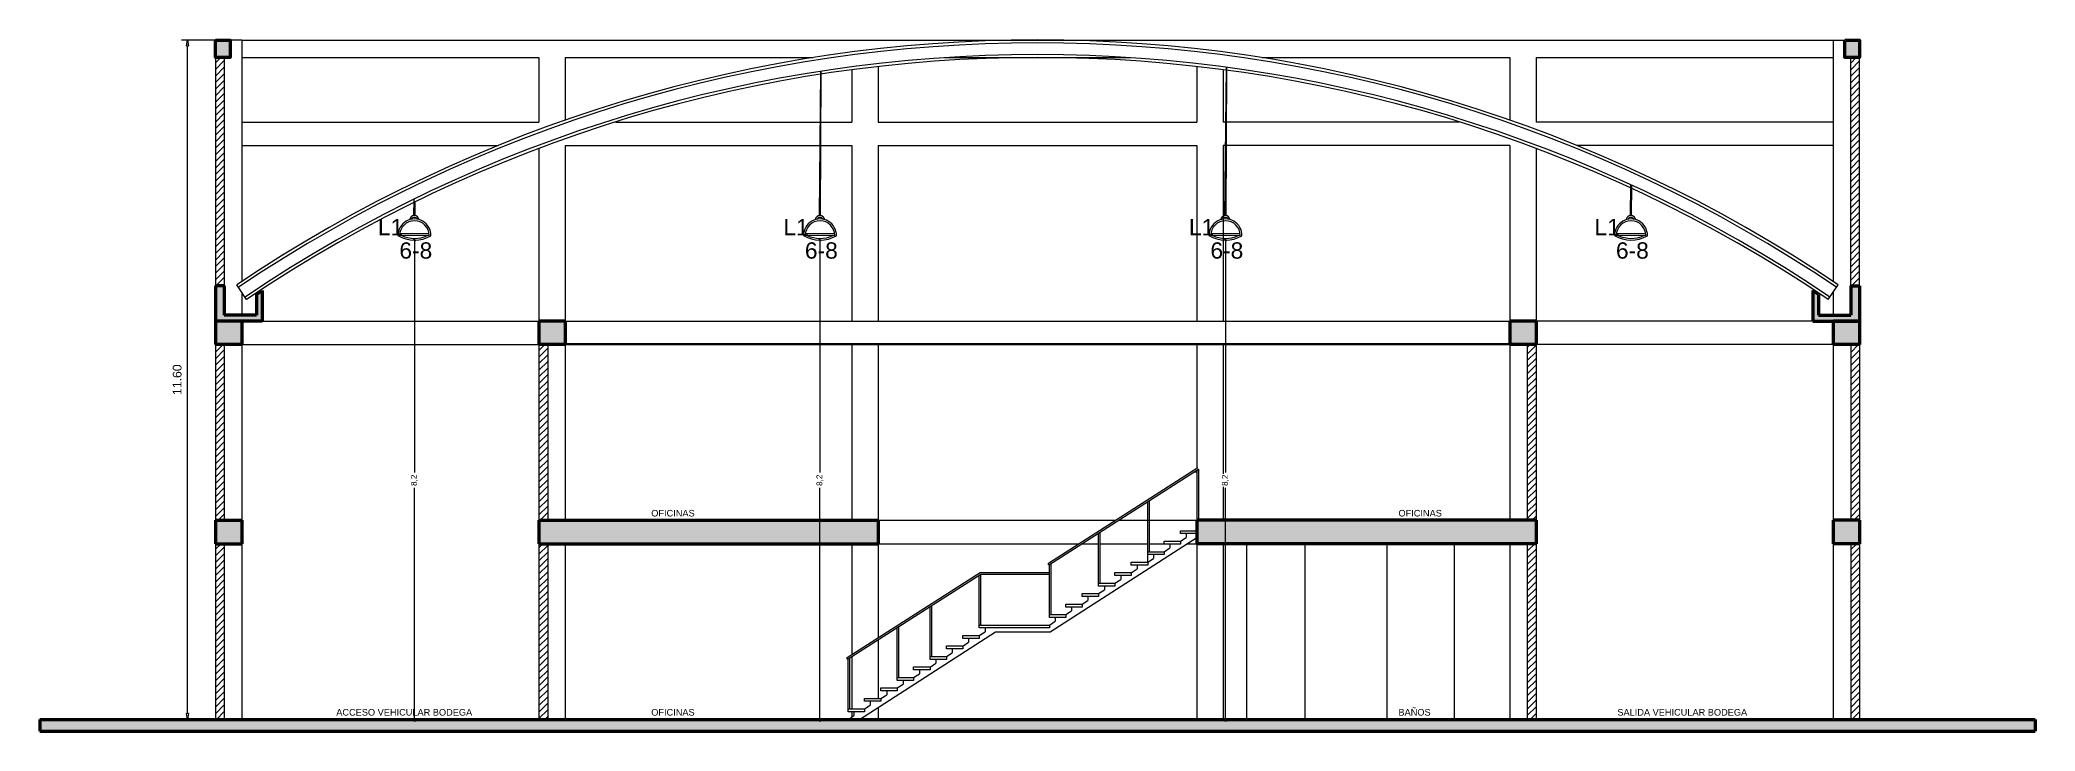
# Model space of a CAD drawing. Header units: millimetres. Extents: x 391 to 679, y 21 to 219.
# Drawn here: x 531.18 to 565.27, y 20.85 to 32.65 of the extents above; entities that cross this region are included whole.
import ezdxf

# ---------------------------------------------------------------- set-up
doc = ezdxf.new("R2010")
doc.units = ezdxf.units.MM
doc.layers.get('0').update_dxf_attribs({"lineweight": 13})
for name, color, linetype, lineweight in [('A-PISO-ESCALERA', 7, 'Continuous', 18), ('COTA10', 7, 'Continuous', 13), ('EST', 7, 'Continuous', 50), ('j pisos', 251, 'Continuous', 9), ('MONTE', 7, 'Continuous', 9), ('TEXTO', 251, 'Continuous', 13), ('VP', 7, 'Continuous', 25)]:
    doc.layers.add(name, color=color, linetype=linetype, lineweight=lineweight)
doc.layers.add('COTAS', color=254, linetype='Continuous', lineweight=9, true_color=0xbebebe)
doc.styles.add('100 Nota', font='arial.ttf', dxfattribs={"height": 0.15})
doc.styles.add('ARIAL', font='arial.ttf')
doc.styles.get("Standard").update_dxf_attribs({"font": 'arial.ttf'})
doc.dimstyles.new('dim100', dxfattribs={"dimtxt": 10, "dimasz": 0.1, "dimexe": 0.1, "dimexo": 0, "dimgap": 0.1, "dimtad": 1, "dimzin": 4, "dimdsep": 46, "dimtxsty": '100 Nota', "dimblk": 'CLOSEDBLANK', "dimcen": 0.1, "dimclrd": 256, "dimclre": 256, "dimclrt": 256, "dimazin": 1, "dimtfac": 1, "dimtmove": 0, "dimatfit": 2, "dimldrblk": 'CLOSEDBLANK', "dimfxl": 1, "dimlwd": -1, "dimlwe": -1, "dimarcsym": 0})
doc.dimstyles.new('juan1', dxfattribs={"dimtxt": 0.1, "dimasz": 0.035, "dimexe": 0.0015, "dimexo": 0.0065, "dimgap": 0.04, "dimtad": 0, "dimtoh": 1, "dimtxsty": 'Standard', "dimblk": 'OBLIQUE', "dimcen": 0.02, "dimdle": 0.02, "dimse1": 1, "dimse2": 1, "dimclrd": 256, "dimclrt": 256, "dimadec": 0, "dimazin": 0, "dimtfac": 1, "dimtmove": 0, "dimatfit": 2, "dimldrblk": 'OBLIQUE', "dimfxl": 1, "dimtfill": 1, "dimlwd": 0, "dimarcsym": 0})
pattern_1 = [(50, (-1008525.3333, -1041562.61), (0.45546167249, -0.03984771385), [0.047625, -0.523875]), (355, (-1008525.3333, -1041562.61), (-0.08810855356, 0.4776421131), [0.0381, -0.41910146043]), (100.4514447, (-1008525.29533, -1041562.61332), (0.36735311773, 0.43779437978), [0.040475022, -0.4452256115]), (46.1842, (-1008525.3333, -1041562.483), (0.67769760223, -0.10510581983), [0.0714375, -0.7858125]), (96.63555761, (-1008525.2768, -1041562.49176), (0.59351033513, 0.6185653115), [0.06071255785, -0.6678390204]), (351.18415117, (-1008525.3333, -1041562.483), (0.59351033516, 0.61856531146), [0.05714991768, -0.6286493298]), (21, (-1008525.2698, -1041562.51475), (0.37903597817, -0.25566299547), [0.047625, -0.523875]), (326, (-1008525.2698, -1041562.51475), (0.15450507087, 0.4604699153), [0.0381, -0.4191]), (71.451445, (-1008525.2382, -1041562.53606), (0.5335410482, 0.20480692221), [0.040475022, -0.445224844]), (37.5, (-1008525.33328, -1041562.61), (0.007721508126, 0.211387597183), [0, -0.41402, 0, -0.42545, 0, -0.4206875]), (7.5, (-1008525.33328, -1041562.61), (0.167049156276, 0.250451437045), [0, -0.24257, 0, -0.404495, 0, -0.1603375]), (327.5, (-1008525.47489, -1041562.61), (0.338976487917, -0.014321859982), [0, -0.15875, 0, -0.4953, 0, -0.657225]), (317.5, (-1008525.5384, -1041562.61), (0.370322953465, 0.063566227583), [0, -0.206375, 0, -0.32893, 0, -0.466725])]

msp = doc.modelspace()

# ---------------------------------------------------------------- texts
at = {"layer": 'TEXTO', "color": 0, "linetype": 'ByBlock', "char_height": 0.2783, "attachment_point": 1, "style": 'ARIAL'}
for s, insert in [('L1', (557.7426, 29.5895)), ('6-8', (558.1095, 29.1907))]:
    msp.add_mtext_dynamic_manual_height_columns(s, width=1.047188, gutter_width=1, heights=[0], dxfattribs=dict(at, insert=insert))
at = {"layer": 'VP', "char_height": 0.1125, "width": 19.875654, "attachment_point": 1, "rotation": 0}
for s, insert in [('OFICINAS', (541.6234, 24.6219)), ('OFICINAS', (554.3927, 24.6219)), ('ACCESO VEHICULAR BODEGA', (536.241, 21.2219)), ('OFICINAS', (541.6234, 21.2219)), ('BAÑOS', (554.3927, 21.2219)), ('SALIDA VEHICULAR BODEGA', (558.1336, 21.2219))]:
    msp.add_mtext(s, dxfattribs=dict(at, insert=insert))

# ---------------------------------------------------------------- blocks, each defined once
blk = doc.blocks.new('_ClosedBlank')
at = {"layer": 'COTAS', "color": 0, "lineweight": -2}
for p, q in [((-1, 0.17), (0, 0)), ((-1, 0.17), (-1, -0.17)), ((0, 0), (-1, -0.17))]:
    blk.add_line(p, q, dxfattribs=at)
blk = doc.blocks.new('*D209')
at = {"layer": 'COTA10', "transparency": 16777216}
for p, q in [((534.176, 32.645), (533.599, 32.645)), ((533.699, 21.145), (533.699, 32.545)), ((534.176, 21.045), (533.599, 21.045))]:
    blk.add_line(p, q, dxfattribs=at)
at = {"layer": 'COTA10', "transparency": 16777216, "xscale": 0.1, "yscale": 0.1, "zscale": 0.1}
for p, rotation in [((533.699, 32.645), 90), ((533.699, 21.045), 270)]:
    blk.add_blockref('_ClosedBlank', p, dxfattribs=dict(at, rotation=rotation))
at = {"layer": 'COTA10', "transparency": 16777216, "insert": (533.522, 26.845), "char_height": 0.15, "attachment_point": 5, "rotation": 90, "style": '100 Nota'}
blk.add_mtext('11.60', dxfattribs=at)
blk = doc.blocks.new('_OBLIQUE')
at = {"color": 0, "linetype": 'ByBlock'}
blk.add_line((-0.5, -0.5), (0.5, 0.5), dxfattribs=at)
blk = doc.blocks.new('*D267')
at = {"lineweight": 0, "transparency": 16777216}
for p, q in [((551.436, 29.249), (551.436, 25.259)), ((551.436, 21.008), (551.436, 24.998))]:
    blk.add_line(p, q, dxfattribs=at)
at = {"lineweight": 0, "transparency": 16777216, "xscale": 0.035, "yscale": 0.035, "zscale": 0.035}
for p, rotation in [((551.436, 29.229), 90), ((551.436, 21.028), 270)]:
    blk.add_blockref('_OBLIQUE', p, dxfattribs=dict(at, rotation=rotation))
at = {"transparency": 16777216, "insert": (551.436, 25.128), "char_height": 0.1, "attachment_point": 5, "rotation": 90, "bg_fill": 3, "box_fill_scale": 1.1, "bg_fill_color": 256, "bg_fill_true_color": 13158600, "bg_fill_transparency": 0}
blk.add_mtext('8,2', dxfattribs=at)
blk = doc.blocks.new('*D268')
at = {"lineweight": 0, "transparency": 16777216}
for p, q in [((544.506, 29.249), (544.506, 25.259)), ((544.506, 21.008), (544.506, 24.998))]:
    blk.add_line(p, q, dxfattribs=at)
at = {"lineweight": 0, "transparency": 16777216, "xscale": 0.035, "yscale": 0.035, "zscale": 0.035}
for p, rotation in [((544.506, 29.229), 90), ((544.506, 21.028), 270)]:
    blk.add_blockref('_OBLIQUE', p, dxfattribs=dict(at, rotation=rotation))
at = {"transparency": 16777216, "insert": (544.506, 25.128), "char_height": 0.1, "attachment_point": 5, "rotation": 90, "bg_fill": 3, "box_fill_scale": 1.1, "bg_fill_color": 256, "bg_fill_true_color": 13158600, "bg_fill_transparency": 0}
blk.add_mtext('8,2', dxfattribs=at)
blk = doc.blocks.new('*D269')
at = {"lineweight": 0, "transparency": 16777216}
for p, q in [((537.576, 29.249), (537.576, 25.259)), ((537.576, 21.008), (537.576, 24.998))]:
    blk.add_line(p, q, dxfattribs=at)
at = {"lineweight": 0, "transparency": 16777216, "xscale": 0.035, "yscale": 0.035, "zscale": 0.035}
for p, rotation in [((537.576, 29.229), 90), ((537.576, 21.028), 270)]:
    blk.add_blockref('_OBLIQUE', p, dxfattribs=dict(at, rotation=rotation))
at = {"transparency": 16777216, "insert": (537.576, 25.128), "char_height": 0.1, "attachment_point": 5, "rotation": 90, "bg_fill": 3, "box_fill_scale": 1.1, "bg_fill_color": 256, "bg_fill_true_color": 13158600, "bg_fill_transparency": 0}
blk.add_mtext('8,2', dxfattribs=at)

# ---------------------------------------------------------------- dimensions: what is measured, and where the dimension line sits
at = {"layer": 'COTA10'}
dim = msp.add_linear_dim(base=(533.6986, 32.6452), p1=(534.1764, 21.0452), p2=(534.1764, 32.6452), angle=90, dimstyle='dim100', override={"dimfxl": 0.5, "dimarcsym": 2}, dxfattribs=at)
dim.commit()
dim.dimension.update_dxf_attribs({"geometry": '*D209', "text_midpoint": (533.522, 26.8452)})

# ---------------------------------------------------------------- hatches: boundary and pattern name
at = {"layer": 'COTA10'}
h = msp.add_hatch(dxfattribs=at)
h.set_pattern_fill('LINE', color=256, scale=0.025, angle=45)
h.set_pattern_definition([(45, (-1008525.33328, -1041562.61), (-0.0561266007567, 0.0561266007567), [])])
h.paths.add_polyline_path([(534.3264, 32.3452), (534.1764, 32.3452), (534.1764, 28.4452), (534.3264, 28.4452)])
h.paths.add_polyline_path([(534.3264, 27.4452), (534.1764, 27.4452), (534.1764, 24.4452), (534.3264, 24.4452)])
h.paths.add_polyline_path([(534.3264, 24.0452), (534.1764, 24.0452), (534.1764, 21.0452), (534.3264, 21.0452)])
h.paths.add_polyline_path([(539.8544, 24.0452), (539.7044, 24.0452), (539.7044, 21.0452), (539.8544, 21.0452)])
h.paths.add_polyline_path([(539.8544, 27.4452), (539.7044, 27.4452), (539.7044, 24.4452), (539.8544, 24.4452)])
h.paths.add_polyline_path([(562.2724, 32.3452), (562.1224, 32.3452), (562.1224, 28.4452), (562.2724, 28.4452)])
h.paths.add_polyline_path([(562.2724, 27.4452), (562.1224, 27.4452), (562.1224, 24.4452), (562.2724, 24.4452)])
h.paths.add_polyline_path([(562.2724, 24.0452), (562.1224, 24.0452), (562.1224, 21.0452), (562.2724, 21.0452)])
h.paths.add_polyline_path([(556.7444, 27.4452), (556.5944, 27.4452), (556.5944, 24.4452), (556.7444, 24.4452)])
h.paths.add_polyline_path([(556.7444, 24.0452), (556.5944, 24.0452), (556.5944, 21.0452), (556.7444, 21.0452)])
at = {"layer": 'MONTE'}
h = msp.add_hatch(dxfattribs=at)
h.set_pattern_fill('AR-CONC', color=256, scale=0.0025)
h.set_pattern_definition(pattern_1)
h.paths.add_polyline_path([(534.4014, 21.0452), (531.1764, 21.0452), (531.1764, 20.8452), (534.4014, 20.8452)])
h.paths.add_polyline_path([(539.9294, 21.0452), (534.4014, 21.0452), (534.4014, 20.8452), (539.9294, 20.8452)])
h.paths.add_polyline_path([(545.2764, 21.0452), (539.9294, 21.0452), (539.9294, 20.8452), (545.2764, 20.8452)])
h.paths.add_polyline_path([(551.1724, 21.0452), (545.2764, 21.0452), (545.2764, 20.8452), (551.1724, 20.8452)])
h.paths.add_polyline_path([(556.5194, 21.0452), (551.1724, 21.0452), (551.1724, 20.8452), (556.5194, 20.8452)])
h.paths.add_polyline_path([(562.0474, 21.0452), (556.5194, 21.0452), (556.5194, 20.8452), (562.0474, 20.8452)])
h.paths.add_polyline_path([(565.2724, 21.0452), (562.0474, 21.0452), (562.0474, 20.8452), (565.2724, 20.8452)])
h.paths.add_polyline_path([(562.0474, 24.4452), (561.8224, 24.4452), (561.8224, 24.0452), (562.0474, 24.0452)])
h.paths.add_polyline_path([(562.2724, 24.4452), (562.0474, 24.4452), (562.0474, 24.0452), (562.2724, 24.0452)])
h.paths.add_polyline_path([(534.4014, 24.4452), (534.1764, 24.4452), (534.1764, 24.0452), (534.4014, 24.0452)])
h.paths.add_polyline_path([(534.6264, 24.4452), (534.4014, 24.4452), (534.4014, 24.0452), (534.6264, 24.0452)])
h.paths.add_polyline_path([(534.3264, 28.4452), (534.1764, 28.4452), (534.1764, 27.8452), (534.4014, 27.8452), (534.4014, 27.9452), (534.3264, 27.9452)])
h.paths.add_polyline_path([(534.9764, 28.3662), (534.8764, 28.3021), (534.8764, 27.9452), (534.4014, 27.9452), (534.4014, 27.8452), (534.9764, 27.8452)])
h.paths.add_polyline_path([(534.6264, 27.8452), (534.4014, 27.8452), (534.4014, 27.4452), (534.6264, 27.4452)])
h.paths.add_polyline_path([(534.4014, 27.8452), (534.1764, 27.8452), (534.1764, 27.4452), (534.4014, 27.4452)])
h.paths.add_polyline_path([(534.4014, 32.6452), (534.1764, 32.6452), (534.1764, 32.3452), (534.4014, 32.3452)])
h.paths.add_polyline_path([(539.9294, 27.8452), (539.7044, 27.8452), (539.7044, 27.4452), (539.9294, 27.4452)])
h.paths.add_polyline_path([(540.1544, 27.8452), (539.9294, 27.8452), (539.9294, 27.4452), (540.1544, 27.4452)])
h.paths.add_polyline_path([(556.5194, 27.8452), (556.2944, 27.8452), (556.2944, 27.4452), (556.5194, 27.4452)])
h.paths.add_polyline_path([(556.7444, 27.8452), (556.5194, 27.8452), (556.5194, 27.4452), (556.7444, 27.4452)])
h.paths.add_polyline_path([(562.2724, 28.4452), (562.1224, 28.4452), (562.1224, 27.9452), (562.0474, 27.9452), (562.0474, 27.8452), (562.2724, 27.8452)])
h.paths.add_polyline_path([(562.0474, 27.9452), (561.5724, 27.9452), (561.5724, 28.3021), (561.4724, 28.3662), (561.4724, 27.8452), (562.0474, 27.8452)])
h.paths.add_polyline_path([(562.0474, 27.8452), (561.8224, 27.8452), (561.8224, 27.4452), (562.0474, 27.4452)])
h.paths.add_polyline_path([(562.2724, 27.8452), (562.0474, 27.8452), (562.0474, 27.4452), (562.2724, 27.4452)])
h.paths.add_polyline_path([(562.2724, 32.6452), (562.0474, 32.6452), (562.0474, 32.3452), (562.2724, 32.3452)])
h = msp.add_hatch(dxfattribs=at)
h.set_pattern_fill('AR-CONC', color=256, scale=0.0025)
h.set_pattern_definition(pattern_1)
h.paths.add_polyline_path([(545.2764, 24.4452), (539.9294, 24.4452), (539.9294, 24.0452), (545.2764, 24.0452)])
h.paths.add_polyline_path([(539.9294, 24.4452), (539.7044, 24.4452), (539.7044, 24.0452), (539.9294, 24.0452)])
h.paths.add_polyline_path([(545.5014, 24.4452), (545.2764, 24.4452), (545.2764, 24.0452), (545.5014, 24.0452)])
h.paths.add_polyline_path([(556.5194, 24.4452), (551.1724, 24.4452), (551.1724, 24.0452), (556.5194, 24.0452)])
h.paths.add_polyline_path([(551.1724, 24.4452), (550.9474, 24.4452), (550.9474, 24.0452), (551.1724, 24.0452)])
h.paths.add_polyline_path([(556.7444, 24.4452), (556.5194, 24.4452), (556.5194, 24.0452), (556.7444, 24.0452)])

# ---------------------------------------------------------------- linework, layer by layer
at = {"layer": 'A-PISO-ESCALERA'}
for p, q in [((534.6264, 32.6452), (534.4264, 32.6452)), ((534.6264, 32.6452), (534.6264, 28.5208)), ((561.8224, 32.6452), (561.8224, 28.5208)), ((561.8224, 32.6452), (562.0224, 32.6452)), ((534.7098, 28.2155), (534.5421, 28.4642)), ((534.6264, 28.3391), (534.6264, 27.9452)), ((561.739, 28.2155), (561.9068, 28.4642)), ((561.8224, 28.3391), (561.8224, 27.9452)), ((540.1544, 27.8452), (556.2944, 27.8452)), ((534.6264, 27.4452), (534.6264, 24.4452)), ((540.1544, 27.4652), (556.2944, 27.4652)), ((540.1544, 27.4452), (556.2944, 27.4452)), ((540.1544, 27.4452), (540.1544, 24.4452)), ((545.0514, 27.4452), (545.0514, 24.4452)), ((545.5014, 27.4452), (545.5014, 24.4452)), ((550.9474, 27.4452), (550.9474, 25.3452)), ((551.3974, 27.4452), (551.3974, 24.4452)), ((556.2944, 27.4452), (556.2944, 24.4452)), ((561.8224, 27.4452), (561.8224, 24.4452)), ((548.4113, 23.7135), (550.9644, 25.3452)), ((548.4274, 23.6882), (550.9732, 25.3152)), ((550.1074, 23.9084), (550.1074, 24.7619)), ((550.1374, 23.9084), (550.1374, 24.7811)), ((549.2674, 23.3715), (549.2674, 24.2251)), ((549.2974, 23.3715), (549.2974, 24.2442)), ((550.7674, 24.2163), (550.7674, 24.1505)), ((534.6264, 24.0452), (534.6264, 21.0452)), ((540.1544, 24.0452), (540.1544, 21.0452)), ((545.0514, 24.0452), (545.0514, 22.1542)), ((545.5014, 24.0452), (545.5014, 22.4418)), ((548.4422, 22.54), (550.9474, 24.1505)), ((550.3874, 23.9073), (550.4874, 23.9716)), ((550.4874, 24.0373), (550.4874, 23.9716)), ((550.6674, 24.0863), (550.7674, 24.1505)), ((551.7944, 24.0452), (551.7944, 21.0452)), ((552.7944, 24.0452), (552.7944, 21.0452)), ((554.1944, 24.0452), (554.1944, 21.0452)), ((555.3444, 24.0452), (555.3444, 21.0452)), ((556.2944, 24.0452), (556.2944, 21.0452)), ((561.8224, 24.0452), (561.8224, 21.0452)), ((544.9713, 22.103), (547.2444, 23.5557)), ((547.2444, 23.5557), (548.4274, 23.5557)), ((548.4274, 22.8347), (548.4274, 23.6882)), ((548.4574, 22.8347), (548.4574, 23.7074)), ((549.8274, 23.5494), (549.9274, 23.6137)), ((549.9274, 23.6794), (549.9274, 23.6137)), ((550.1074, 23.7284), (550.2074, 23.7926)), ((550.2074, 23.8584), (550.2074, 23.7926)), ((544.9874, 22.0777), (547.2532, 23.5257)), ((547.2274, 22.6557), (547.2274, 23.5093)), ((547.2532, 23.5257), (548.4274, 23.5257)), ((547.2574, 22.6557), (547.2574, 23.5257)), ((549.2674, 23.1915), (549.3674, 23.2558)), ((549.3674, 23.3215), (549.3674, 23.2558)), ((549.5474, 23.3705), (549.6474, 23.4348)), ((549.6474, 23.5005), (549.6474, 23.4348)), ((546.3874, 22.1189), (546.3874, 22.9724)), ((546.4174, 22.1189), (546.4174, 22.9916)), ((548.7074, 22.8336), (548.8074, 22.8979)), ((548.8074, 22.9636), (548.8074, 22.8979)), ((548.9874, 23.0126), (549.0874, 23.0769)), ((549.0874, 23.1426), (549.0874, 23.0769)), ((545.1822, 21.0452), (547.5074, 22.54)), ((545.8274, 21.761), (545.8274, 22.6145)), ((545.8574, 21.761), (545.8574, 22.6337)), ((547.2274, 22.4757), (547.3274, 22.54)), ((547.3274, 22.6057), (547.3274, 22.54)), ((547.5074, 22.54), (548.4422, 22.54)), ((548.4274, 22.6547), (548.5274, 22.719)), ((548.5274, 22.7847), (548.5274, 22.719)), ((545.5014, 22.4062), (545.5014, 21.4031)), ((546.6674, 22.1178), (546.7674, 22.1821)), ((546.7674, 22.2478), (546.7674, 22.1821)), ((546.9474, 22.2968), (547.0474, 22.3611)), ((547.0474, 22.4268), (547.0474, 22.3611)), ((544.9874, 21.2241), (544.9874, 22.0777)), ((545.0114, 22.093), (545.0114, 21.2241)), ((545.0514, 22.1186), (545.0514, 21.2241)), ((546.1074, 21.7599), (546.2074, 21.8242)), ((546.2074, 21.8899), (546.2074, 21.8242)), ((546.3874, 21.9389), (546.4874, 22.0032)), ((546.4874, 22.0689), (546.4874, 22.0032)), ((545.6474, 21.532), (545.6474, 21.4663)), ((545.8274, 21.581), (545.9274, 21.6453)), ((545.9274, 21.711), (545.9274, 21.6453)), ((545.0514, 21.1741), (545.0514, 21.0853)), ((545.0874, 21.1741), (545.0874, 21.1084)), ((545.2674, 21.2231), (545.3674, 21.2874)), ((545.3674, 21.3531), (545.3674, 21.2874)), ((545.5014, 21.2504), (545.5014, 21.0452)), ((545.5474, 21.402), (545.6474, 21.4663)), ((544.9874, 21.0441), (545.0874, 21.1084)), ((545.1822, 21.0452), (544.9891, 21.0452))]:
    msp.add_line(p, q, dxfattribs=at)
for points in [[(550.6674, 24.2663), (550.9474, 24.2663), (550.9474, 24.2163), (550.6674, 24.2163)], [(550.1074, 23.9084), (550.3874, 23.9084), (550.3874, 23.8584), (550.1074, 23.8584)], [(550.3874, 24.0873), (550.6674, 24.0873), (550.6674, 24.0373), (550.3874, 24.0373)], [(549.5474, 23.5505), (549.8274, 23.5505), (549.8274, 23.5005), (549.5474, 23.5005)], [(549.8274, 23.7294), (550.1074, 23.7294), (550.1074, 23.6794), (549.8274, 23.6794)], [(548.9874, 23.1926), (549.2674, 23.1926), (549.2674, 23.1426), (548.9874, 23.1426)], [(549.2674, 23.3715), (549.5474, 23.3715), (549.5474, 23.3215), (549.2674, 23.3215)], [(548.7074, 23.0136), (548.9874, 23.0136), (548.9874, 22.9636), (548.7074, 22.9636)], [(547.2274, 22.6557), (548.4274, 22.6557), (548.4274, 22.6057), (547.2274, 22.6057)], [(548.4274, 22.8347), (548.7074, 22.8347), (548.7074, 22.7847), (548.4274, 22.7847)], [(546.6674, 22.2978), (546.9474, 22.2978), (546.9474, 22.2478), (546.6674, 22.2478)], [(546.9474, 22.4768), (547.2274, 22.4768), (547.2274, 22.4268), (546.9474, 22.4268)], [(546.1074, 21.9399), (546.3874, 21.9399), (546.3874, 21.8899), (546.1074, 21.8899)], [(546.3874, 22.1189), (546.6674, 22.1189), (546.6674, 22.0689), (546.3874, 22.0689)], [(545.5474, 21.582), (545.8274, 21.582), (545.8274, 21.532), (545.5474, 21.532)], [(545.8274, 21.761), (546.1074, 21.761), (546.1074, 21.711), (545.8274, 21.711)], [(544.9874, 21.2241), (545.2674, 21.2241), (545.2674, 21.1741), (544.9874, 21.1741)], [(545.2674, 21.4031), (545.5474, 21.4031), (545.5474, 21.3531), (545.2674, 21.3531)]]:
    msp.add_lwpolyline(points, close=True, dxfattribs=at)
for centre, radius, start, end in [((548.2244, 8.1775), 24.4695, 56.00231, 123.99769), ((548.2244, 8.1775), 24.4195, 56.00231, 123.99769), ((548.2244, 8.1775), 24.2195, 56.00231, 123.99769), ((548.2244, 8.1775), 24.1695, 56.00231, 123.99769), ((548.4193, 23.7009), 0.015, 122.5825, 302.5825), ((544.9793, 22.0903), 0.015, 122.5825, 302.5825)]:
    msp.add_arc(centre, radius, start, end, dxfattribs=at)
at = {"layer": 'COTA10'}
for p, q in [((534.6264, 32.6452), (561.8224, 32.6452)), ((534.1764, 32.3452), (534.1764, 28.4452)), ((534.3264, 32.3452), (534.3264, 28.4452)), ((534.6264, 32.3452), (539.7044, 32.3452)), ((539.7044, 32.3452), (539.7044, 31.2452)), ((540.1544, 32.3452), (544.3931, 32.3452)), ((540.1544, 32.3452), (540.1544, 31.278)), ((545.0514, 32.1378), (545.0514, 31.2452)), ((545.5014, 32.1931), (545.5014, 31.2452)), ((546.6412, 32.3452), (549.8076, 32.3452)), ((550.9474, 32.1931), (550.9474, 31.2452)), ((551.3974, 32.1378), (551.3974, 31.2452)), ((552.0557, 32.3452), (556.2944, 32.3452)), ((556.2944, 32.3452), (556.2944, 31.278)), ((556.7444, 32.3452), (561.8224, 32.3452)), ((556.7444, 32.3452), (556.7444, 31.2452)), ((562.1224, 28.4452), (562.1224, 32.3452)), ((562.2724, 28.4452), (562.2724, 32.3452)), ((534.6264, 31.2452), (539.7044, 31.2452)), ((541.0101, 31.2452), (545.0514, 31.2452)), ((545.5014, 31.2452), (550.9474, 31.2452)), ((555.4387, 31.2452), (551.3974, 31.2452)), ((561.8224, 31.2452), (556.7444, 31.2452)), ((534.6264, 30.8452), (539.0086, 30.8452)), ((539.7044, 30.7955), (539.7044, 27.8452)), ((540.1544, 30.8452), (545.0514, 30.8452)), ((540.1544, 30.8452), (540.1544, 27.8452)), ((545.0514, 30.8452), (545.0514, 27.8452)), ((545.5014, 30.8452), (550.9474, 30.8452)), ((545.5014, 30.8452), (545.5014, 27.8452)), ((550.9474, 30.8452), (550.9474, 27.8452)), ((556.2944, 30.8452), (551.3974, 30.8452)), ((551.3974, 30.8452), (551.3974, 27.8452)), ((556.2944, 30.8452), (556.2944, 27.8452)), ((556.7444, 30.7955), (556.7444, 27.8452)), ((561.8224, 30.8452), (557.4403, 30.8452)), ((534.9764, 27.8452), (539.7044, 27.8452)), ((561.8224, 27.8452), (556.7444, 27.8452)), ((534.1764, 27.4452), (534.1764, 24.4452)), ((534.3264, 27.4452), (534.3264, 24.4452)), ((534.6264, 27.4452), (539.7044, 27.4452)), ((539.7044, 27.4452), (539.7044, 24.4452)), ((539.8544, 27.4452), (539.8544, 24.4452)), ((556.5944, 27.4452), (556.5944, 24.4452)), ((561.8224, 27.4452), (556.7444, 27.4452)), ((556.7444, 27.4452), (556.7444, 24.4452)), ((562.1224, 27.4452), (562.1224, 24.4452)), ((562.2724, 27.4452), (562.2724, 24.4452)), ((550.9027, 25.2702), (550.9474, 25.2702)), ((550.9474, 25.3452), (550.9474, 25.3344)), ((550.9474, 25.2988), (550.9474, 24.4452)), ((550.9774, 25.3152), (550.9774, 24.4452)), ((545.5014, 24.4452), (549.5562, 24.4452)), ((549.6119, 24.4452), (550.9474, 24.4452)), ((534.1764, 24.0452), (534.1764, 21.0452)), ((534.3264, 24.0452), (534.3264, 21.0452)), ((539.7044, 24.0452), (539.7044, 21.0452)), ((539.8544, 24.0452), (539.8544, 21.0452)), ((545.5014, 24.0452), (548.9303, 24.0452)), ((548.986, 24.0452), (549.2674, 24.0452)), ((549.2974, 24.0452), (550.1074, 24.0452)), ((550.1374, 24.0452), (550.3874, 24.0452)), ((550.7836, 24.0452), (550.9474, 24.0452)), ((550.9474, 24.0452), (550.9474, 21.0452)), ((551.3974, 24.0452), (551.3974, 21.0452)), ((556.5944, 24.0452), (556.5944, 21.0452)), ((556.7444, 24.0452), (556.7444, 21.0452)), ((562.1224, 24.0452), (562.1224, 21.0452)), ((562.2724, 24.0452), (562.2724, 21.0452)), ((546.6674, 22.2978), (546.9474, 22.2978)), ((546.9474, 22.4768), (547.2274, 22.4768)), ((545.0514, 21.2241), (545.2674, 21.2241)), ((545.2674, 21.4031), (545.5014, 21.4031))]:
    msp.add_line(p, q, dxfattribs=at)
at = {"layer": 'COTA10', "flags": 128}
for points in [[(550.1074, 23.7294), (550.1074, 23.9084), (550.3874, 23.9084)], [(545.5014, 21.4031), (545.5474, 21.4031)]]:
    msp.add_lwpolyline(points, dxfattribs=at)
at = {"layer": 'EST'}
for p, q in [((534.3264, 28.4452), (534.1764, 28.4452)), ((534.1764, 28.4452), (534.1764, 27.8452)), ((534.3264, 28.4452), (534.3264, 27.9452)), ((534.8764, 28.3021), (534.9764, 28.3662)), ((534.8764, 28.3021), (534.8764, 27.9452)), ((534.9764, 28.3662), (534.9764, 27.8452)), ((561.4724, 28.3662), (561.4724, 27.8452)), ((561.5724, 28.3021), (561.4724, 28.3662)), ((561.5724, 28.3021), (561.5724, 27.9452)), ((562.1224, 28.4452), (562.2724, 28.4452)), ((562.1224, 28.4452), (562.1224, 27.9452)), ((562.2724, 28.4452), (562.2724, 27.8452)), ((534.9764, 27.8452), (534.1764, 27.8452)), ((534.1764, 27.8452), (534.1764, 27.4452)), ((534.8764, 27.9452), (534.3264, 27.9452)), ((534.6264, 27.8452), (534.6264, 27.4452)), ((540.1544, 27.8452), (539.7044, 27.8452)), ((539.7044, 27.8452), (539.7044, 27.4452)), ((540.1544, 27.8452), (540.1544, 27.4452)), ((556.7444, 27.8452), (556.2944, 27.8452)), ((556.2944, 27.8452), (556.2944, 27.4452)), ((556.7444, 27.8452), (556.7444, 27.4452)), ((561.4724, 27.8452), (562.2724, 27.8452)), ((561.5724, 27.9452), (562.1224, 27.9452)), ((562.2724, 27.8452), (561.8224, 27.8452)), ((561.8224, 27.8452), (561.8224, 27.4452)), ((562.2724, 27.8452), (562.2724, 27.4452)), ((534.6264, 27.4452), (534.1764, 27.4452)), ((540.1544, 27.4452), (539.7044, 27.4452)), ((556.7444, 27.4452), (556.2944, 27.4452)), ((562.2724, 27.4452), (561.8224, 27.4452)), ((534.1764, 24.4452), (534.6264, 24.4452)), ((534.1764, 24.4452), (534.1764, 24.0452)), ((534.6264, 24.4452), (534.6264, 24.0452)), ((539.7044, 24.4452), (545.5014, 24.4452)), ((539.7044, 24.4452), (539.7044, 24.0452)), ((545.5014, 24.4452), (545.5014, 24.0452)), ((556.7444, 24.4452), (550.9474, 24.4452)), ((550.9474, 24.4452), (550.9474, 24.0452)), ((556.7444, 24.4452), (556.7444, 24.0452)), ((562.2724, 24.4452), (561.8224, 24.4452)), ((561.8224, 24.4452), (561.8224, 24.0452)), ((562.2724, 24.4452), (562.2724, 24.0452)), ((534.1764, 24.0452), (534.6264, 24.0452)), ((539.7044, 24.0452), (545.5014, 24.0452)), ((556.7444, 24.0452), (550.9474, 24.0452)), ((562.2724, 24.0452), (561.8224, 24.0452)), ((531.1764, 21.0452), (565.2724, 21.0452)), ((531.1764, 21.0452), (531.1764, 20.8452)), ((531.1764, 20.8452), (565.2724, 20.8452)), ((565.2724, 21.0452), (565.2724, 20.8452))]:
    msp.add_line(p, q, dxfattribs=at)
for points in [[(534.1764, 32.6452), (534.4264, 32.6452), (534.4264, 32.3452), (534.1764, 32.3452)], [(562.0224, 32.6452), (562.2724, 32.6452), (562.2724, 32.3452), (562.0224, 32.3452)]]:
    msp.add_lwpolyline(points, close=True, dxfattribs=at)
at = {"layer": 'j pisos', "color": 5}
for p, q in [((544.4971, 29.6427), (544.5233, 32.1125)), ((544.5171, 29.6429), (544.5276, 32.1132)), ((551.4271, 29.6427), (551.454, 32.1807)), ((551.4471, 29.6429), (551.4579, 32.1802)), ((558.3571, 29.6427), (558.3627, 30.1729)), ((558.3771, 29.6429), (558.3793, 30.1653)), ((537.5671, 29.6427), (537.5701, 29.9277)), ((537.5871, 29.6429), (537.5881, 29.8808)), ((537.8274, 29.3353), (537.3264, 29.3389)), ((544.7574, 29.3353), (544.2564, 29.3389)), ((551.6874, 29.3353), (551.1864, 29.3389)), ((558.6174, 29.3353), (558.1164, 29.3389)), ((537.829, 29.3053), (537.3244, 29.3089)), ((544.759, 29.3053), (544.2544, 29.3089)), ((551.689, 29.3053), (551.1844, 29.3089)), ((558.619, 29.3053), (558.1144, 29.3089))]:
    msp.add_line(p, q, dxfattribs=at)
for centre, radius, start, end in [((537.5767, 29.3071), 0.2823, 359.50523, 179.66397), ((537.5767, 29.3071), 0.2523, 359.5846, 179.5846), ((537.5755, 29.5619), 0.0843, 10.49641, 170.04073), ((537.5755, 29.5619), 0.0543, 25.47034, 155.0668), ((544.5067, 29.3071), 0.2823, 359.50523, 179.66397), ((544.5067, 29.3071), 0.2523, 359.5846, 179.5846), ((544.5055, 29.5619), 0.0843, 10.49641, 170.04073), ((544.5055, 29.5619), 0.0543, 25.47034, 155.0668), ((551.4367, 29.3071), 0.2823, 359.50523, 179.66397), ((551.4367, 29.3071), 0.2523, 359.5846, 179.5846), ((551.4355, 29.5619), 0.0843, 10.49641, 170.04073), ((551.4355, 29.5619), 0.0543, 25.47034, 155.0668), ((558.3667, 29.3071), 0.2823, 359.50523, 179.66397), ((558.3667, 29.3071), 0.2523, 359.5846, 179.5846), ((558.3655, 29.5619), 0.0843, 10.49641, 170.04073), ((558.3655, 29.5619), 0.0543, 25.47034, 155.0668), ((537.5801, 29.7789), 0.5502, 238.71615, 300.45305), ((537.5801, 29.7789), 0.5502, 238.71615, 300.45305), ((537.5801, 29.7789), 0.5202, 244.69197, 294.47723), ((537.5801, 29.7789), 0.5202, 244.69197, 294.47723), ((544.5101, 29.7789), 0.5502, 238.71615, 300.45305), ((544.5101, 29.7789), 0.5502, 238.71615, 300.45305), ((544.5101, 29.7789), 0.5202, 244.69197, 294.47723), ((544.5101, 29.7789), 0.5202, 244.69197, 294.47723), ((551.4401, 29.7789), 0.5502, 238.71615, 300.45305), ((551.4401, 29.7789), 0.5502, 238.71615, 300.45305), ((551.4401, 29.7789), 0.5202, 244.69197, 294.47723), ((551.4401, 29.7789), 0.5202, 244.69197, 294.47723), ((558.3701, 29.7789), 0.5502, 238.71615, 300.45305), ((558.3701, 29.7789), 0.5502, 238.71615, 300.45305), ((558.3701, 29.7789), 0.5202, 244.69197, 294.47723), ((558.3701, 29.7789), 0.5202, 244.69197, 294.47723)]:
    msp.add_arc(centre, radius, start, end, dxfattribs=at)

msp.set_redraw_order([(e.dxf.handle, doc.entitydb.next_handle()) for e in msp.query("TEXT MTEXT ATTDEF DIMENSION ARC_DIMENSION")])  # texts and dimensions are drawn at this point

# ---------------------------------------------------------------- next in the draw order: dimensions: what is measured, and where the dimension line sits
for base, p1, p2, picture, middle in [((537.5761, 29.2288), (534.8531, 21.0277), (534.811, 29.2288), '*D269', (537.5761, 25.1282)), ((544.5061, 29.2288), (541.7831, 21.0277), (541.741, 29.2288), '*D268', (544.5061, 25.1282)), ((551.4361, 29.2288), (548.7131, 21.0277), (548.671, 29.2288), '*D267', (551.4361, 25.1282))]:
    dim = msp.add_linear_dim(base=base, p1=p1, p2=p2, angle=90, dimstyle='juan1')
    dim.commit()
    dim.dimension.update_dxf_attribs({"geometry": picture, "text_midpoint": middle})

# ---------------------------------------------------------------- next in the draw order: texts
at = {"layer": 'TEXTO', "color": 0, "linetype": 'ByBlock', "char_height": 0.2783, "attachment_point": 1, "style": 'ARIAL'}
for s, insert in [('L1', (536.9526, 29.5895)), ('L1', (543.8826, 29.5895)), ('L1', (550.8126, 29.5895)), ('6-8', (537.3195, 29.1907)), ('6-8', (544.2495, 29.1907)), ('6-8', (551.1795, 29.1907))]:
    msp.add_mtext_dynamic_manual_height_columns(s, width=1.047188, gutter_width=1, heights=[0], dxfattribs=dict(at, insert=insert))

doc.saveas('drawing.dxf')
